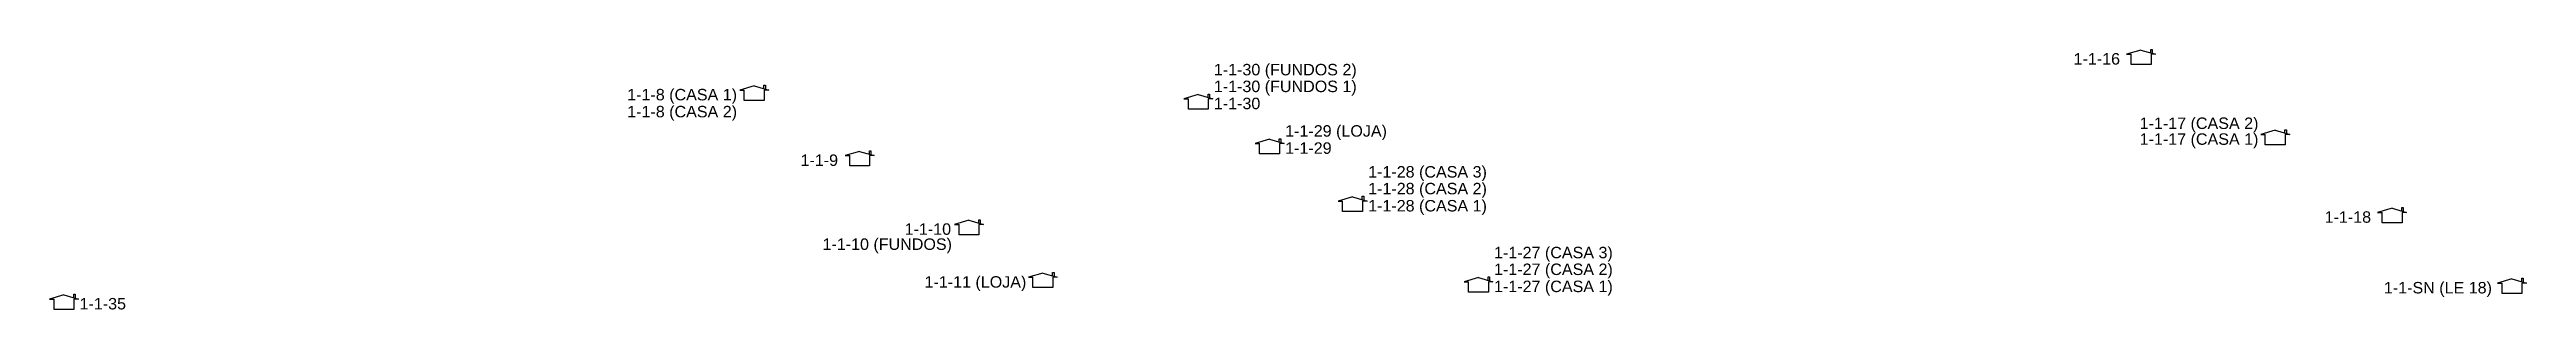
# Model space of a CAD drawing. Header units: inches. Extents: x 21510 to 26976, y 7127 to 12274.
# Drawn here: x 21571.7 to 22002.4, y 9586.3 to 9631.7 of the extents above; entities that cross this region are included whole.
import ezdxf

# ---------------------------------------------------------------- set-up
doc = ezdxf.new("R2010")
doc.units = ezdxf.units.IN
doc.header["$LTSCALE"] = 0.5
doc.layers.add('surveys', color=7, linetype='Continuous')
doc.layers.add('surveys legendas', color=7, linetype='Continuous')
doc.styles.get("Standard").update_dxf_attribs({"font": 'arial.ttf'})

msp = doc.modelspace()

# ---------------------------------------------------------------- texts
at = {"layer": 'surveys legendas', "color": 0}
for s, p in [('1-1-16', (21923.67, 9629.01)), ('1-1-30 (FUNDOS 2)', (21774.17, 9627.13)), ('1-1-8 (CASA 1)', (21672.16, 9622.77)), ('1-1-30 (FUNDOS 1)', (21774.17, 9624.21)), ('1-1-30', (21774.17, 9621.23)), ('1-1-8 (CASA 2)', (21672.16, 9619.81)), ('1-1-29 (LOJA)', (21786.57, 9616.44)), ('1-1-17 (CASA 2)', (21935.16, 9617.78)), ('1-1-29', (21786.57, 9613.45)), ('1-1-17 (CASA 1)', (21935.16, 9615.02)), ('1-1-9', (21702.3, 9611.34)), ('1-1-28 (CASA 3)', (21801, 9609.31)), ('1-1-28 (CASA 2)', (21801, 9606.39)), ('1-1-28 (CASA 1)', (21801, 9603.4)), ('1-1-10', (21720.4, 9599.33)), ('1-1-18', (21967.32, 9601.43)), ('1-1-10 (FUNDOS)', (21706.12, 9596.7)), ('1-1-27 (CASA 3)', (21822.89, 9595.24)), ('1-1-11 (LOJA)', (21723.86, 9590.12)), ('1-1-27 (CASA 2)', (21822.89, 9592.32)), ('1-1-35', (21576.93, 9586.32)), ('1-1-27 (CASA 1)', (21822.89, 9589.34)), ('1-1-SN (LE 18)', (21977.63, 9589.11))]:
    msp.add_text(s, height=2, dxfattribs=at).set_placement(p)

# ---------------------------------------------------------------- blocks, each defined once
blk = doc.blocks.new('SURVEY_SURVEY')
for p, q in [((-0.000013, 0.0000127), (-0.0000255, 0.000009)), ((-0.0000255, 0.000009), (-0.0000216, 0.000009)), ((-0.0000216, 0), (-0.0000216, 0.000009)), ((-0.000013, 0.0000127), (-0.0000004, 0.000009)), ((-0.0000045, 0.0000132), (-0.0000032, 0.0000132)), ((-0.0000045, 0.0000103), (-0.0000045, 0.0000132)), ((-0.0000004, 0.000009), (-0.0000043, 0.000009)), ((-0.0000043, 0.000009), (-0.0000043, 0)), ((-0.0000032, 0.0000132), (-0.0000032, 0.0000099)), ((-0.0000043, 0), (-0.0000216, 0))]:
    blk.add_line(p, q)

# ---------------------------------------------------------------- block references
at = {"layer": 'surveys', "color": 255, "xscale": 200000, "yscale": 200000, "zscale": 200000}
for p in [(21937.99, 9629.01), (21696.84, 9622.77), (21774.06, 9621.23), (21715.17, 9611.34), (21786.45, 9613.45), (21961.33, 9615.02), (21800.88, 9603.4), (21734.18, 9599.33), (21981.64, 9601.43), (21747.03, 9590.12), (21822.77, 9589.34), (21576.81, 9586.32), (22002.49, 9589.11)]:
    msp.add_blockref('SURVEY_SURVEY', p, dxfattribs=at)

msp.set_redraw_order([(e.dxf.handle, doc.entitydb.next_handle()) for e in msp.query("TEXT MTEXT ATTDEF DIMENSION ARC_DIMENSION")])  # texts and dimensions are drawn at this point

doc.saveas('drawing.dxf')
